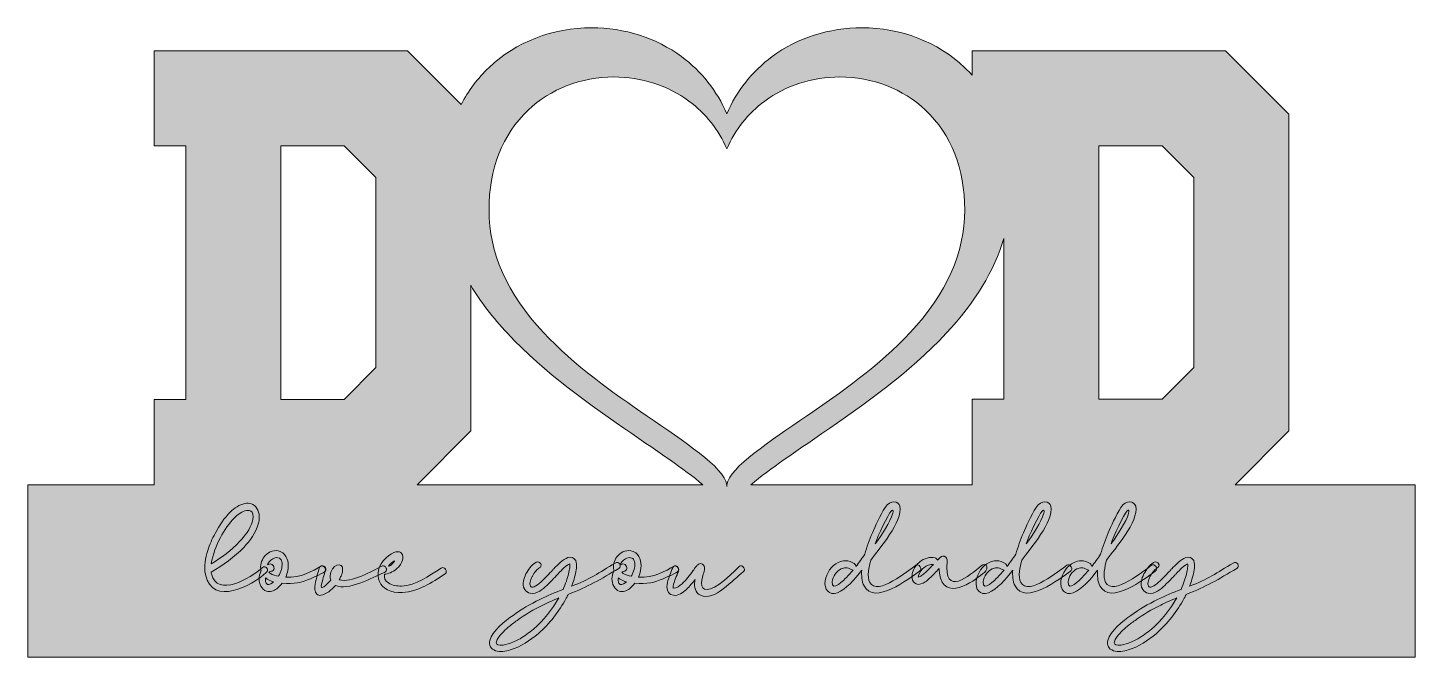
# Model space of a CAD drawing. Extents: x 11 to 989, y -722 to -278.
import ezdxf

# ---------------------------------------------------------------- set-up
doc = ezdxf.new("R2010")
doc.units = 0
doc.header["$MEASUREMENT"] = 0
doc.layers.add('Layer 1', color=7, linetype='Continuous', lineweight=0)

# ---------------------------------------------------------------- blocks, each defined once
blk = doc.blocks.new('Block_1')
at = {"layer": 'Layer 1', "true_color": 0x8e251d, "transparency": 33554687}
h = blk.add_hatch(color=24, dxfattribs=at)
h.dxf.hatch_style = 2
edge = h.paths.add_edge_path()
edge.add_spline(control_points=[(140.4, -655.89), (147.54, -651.63), (154.55, -646.56), (160.35, -640.36), (163.88, -636.62), (167.88, -631.42), (169.34, -625.95), (169.82, -624.23), (170.29, -621.31), (169.17, -619.59), (168.27, -618.17), (166.42, -618.17), (165.17, -618.43), (162.16, -618.99), (159.15, -621.27), (156.91, -623.42), (152.91, -627.33), (149.6, -632.36), (146.85, -637.52), (144.14, -642.73), (141.21, -649.4), (140.4, -655.89)], knot_values=[0, 0, 0, 0, 1, 1, 1, 2, 2, 2, 3, 3, 3, 4, 4, 4, 5, 5, 5, 6, 6, 6, 7, 7, 7, 7], degree=3, periodic=0)
edge = h.paths.add_edge_path()
edge.add_spline(control_points=[(140.31, -661.83), (140.4, -662.26), (140.4, -662.69), (140.53, -663.07), (144.66, -679.98), (167.84, -666.34), (176.57, -658.47), (177.43, -657.7), (178.68, -657.96), (179.45, -658.99), (179.45, -658.99), (179.67, -659.29), (179.67, -659.29), (180.4, -660.32), (180.01, -661.35), (179.19, -662.13), (168.66, -671.55), (141.47, -686.26), (136.27, -663.59), (134.93, -657.87), (136.27, -651.76), (137.9, -646.64), (139.24, -642.43), (141.04, -638.38), (143.06, -634.6), (146.03, -629.05), (149.56, -623.63), (153.9, -619.46), (156.7, -616.75), (160.23, -614.21), (163.97, -613.48), (167.06, -612.92), (170.46, -613.65), (172.57, -616.92), (174.72, -620.23), (174.46, -624.53), (173.52, -627.93), (171.84, -634.13), (167.58, -639.85), (163.54, -644.15), (156.83, -651.33), (148.66, -657.05), (140.31, -661.83)], knot_values=[0, 0, 0, 0, 1, 1, 1, 2, 2, 2, 3, 3, 3, 4, 4, 4, 5, 5, 5, 6, 6, 6, 7, 7, 7, 8, 8, 8, 9, 9, 9, 10, 10, 10, 11, 11, 11, 12, 12, 12, 13, 13, 13, 14, 14, 14, 14], degree=3, periodic=0)
h = blk.add_hatch(color=24, dxfattribs=at)
h.dxf.hatch_style = 2
edge = h.paths.add_edge_path()
edge.add_spline(control_points=[(608.37, -641.87), (609.92, -640.1), (617.23, -629.14), (619.86, -622.94), (621.53, -619.03), (621.28, -616.79), (619.47, -618.9), (617.53, -621.18), (609.88, -636.58), (608.37, -641.87)], knot_values=[0, 0, 0, 0, 1, 1, 1, 2, 2, 2, 3, 3, 3, 3], degree=3, periodic=0)
edge = h.paths.add_edge_path()
edge.add_spline(control_points=[(592.72, -660.36), (592.24, -660.45), (591.73, -660.32), (591.3, -660.02), (590.14, -659.29), (588.93, -658.86), (587.6, -658.81), (586.44, -658.81), (585.36, -659.12), (584.33, -659.63), (580.97, -661.18), (578.57, -664.75), (578.01, -668.66), (577.58, -676.49), (586.74, -666.9), (588.07, -665.53), (589.71, -663.89), (591.25, -662.17), (592.72, -660.36)], knot_values=[0, 0, 0, 0, 1, 1, 1, 2, 2, 2, 3, 3, 3, 4, 4, 4, 5, 5, 5, 6, 6, 6, 6], degree=3, periodic=0)
edge = h.paths.add_edge_path()
edge.add_spline(control_points=[(601.02, -649.27), (602.44, -644.1), (604.29, -639.12), (606.31, -634.26), (608.07, -630.04), (611.86, -621.65), (615.3, -616.32), (618.95, -610.64), (624.85, -611.59), (625.71, -615.42), (628.12, -626.21), (610.91, -645.31), (605.19, -653.35), (603.99, -657.7), (602.35, -665.05), (604.5, -669.14), (609.79, -679.03), (632.03, -660.41), (636.89, -657.05), (637.84, -656.41), (639.21, -656.71), (639.86, -657.78), (639.86, -657.78), (640.07, -658.13), (640.07, -658.13), (640.76, -659.2), (640.5, -660.62), (639.51, -661.27), (632.07, -666.43), (607.64, -685.61), (600.5, -671.46), (598.78, -668.23), (598.57, -664.19), (598.87, -660.54), (594.05, -666.77), (587.43, -674.26), (581.71, -676.36), (575.81, -678.51), (572.2, -674.17), (573.06, -667.98), (573.83, -662.47), (577.58, -657.27), (582.26, -655.03), (583.9, -654.3), (585.62, -653.83), (587.38, -653.87), (589.62, -653.87), (591.68, -654.56), (593.62, -655.8), (594.31, -656.28), (594.7, -657.09), (594.7, -657.91), (596.89, -655.12), (599, -652.19), (601.02, -649.27)], knot_values=[0, 0, 0, 0, 1, 1, 1, 2, 2, 2, 3, 3, 3, 4, 4, 4, 5, 5, 5, 6, 6, 6, 7, 7, 7, 8, 8, 8, 9, 9, 9, 10, 10, 10, 11, 11, 11, 12, 12, 12, 13, 13, 13, 14, 14, 14, 15, 15, 15, 16, 16, 16, 17, 17, 17, 18, 18, 18, 18], degree=3, periodic=0)
h = blk.add_hatch(color=24, dxfattribs=at)
h.dxf.hatch_style = 2
edge = h.paths.add_edge_path()
edge.add_spline(control_points=[(714.81, -641.87), (716.36, -640.1), (723.67, -629.14), (726.29, -622.94), (727.97, -619.03), (727.71, -616.79), (725.91, -618.9), (723.97, -621.18), (716.31, -636.58), (714.81, -641.87)], knot_values=[0, 0, 0, 0, 1, 1, 1, 2, 2, 2, 3, 3, 3, 3], degree=3, periodic=0)
edge = h.paths.add_edge_path()
edge.add_spline(control_points=[(699.15, -660.36), (698.68, -660.45), (698.16, -660.32), (697.73, -660.02), (696.57, -659.29), (695.37, -658.86), (694.03, -658.81), (692.87, -658.81), (691.8, -659.12), (690.76, -659.63), (687.41, -661.18), (685, -664.75), (684.44, -668.66), (684.01, -676.49), (693.17, -666.9), (694.51, -665.53), (696.14, -663.89), (697.69, -662.17), (699.15, -660.36)], knot_values=[0, 0, 0, 0, 1, 1, 1, 2, 2, 2, 3, 3, 3, 4, 4, 4, 5, 5, 5, 6, 6, 6, 6], degree=3, periodic=0)
edge = h.paths.add_edge_path()
edge.add_spline(control_points=[(707.45, -649.27), (708.87, -644.1), (710.72, -639.12), (712.74, -634.26), (714.51, -630.04), (718.29, -621.65), (721.73, -616.32), (725.39, -610.64), (731.28, -611.59), (732.14, -615.42), (734.55, -626.21), (717.35, -645.31), (711.63, -653.35), (710.42, -657.7), (708.79, -665.05), (710.94, -669.14), (716.23, -679.03), (738.46, -660.41), (743.32, -657.05), (744.27, -656.41), (745.65, -656.71), (746.29, -657.78), (746.29, -657.78), (746.51, -658.13), (746.51, -658.13), (747.2, -659.2), (746.94, -660.62), (745.95, -661.27), (738.51, -666.43), (714.08, -685.61), (706.94, -671.46), (705.22, -668.23), (705, -664.19), (705.3, -660.54), (700.49, -666.77), (693.86, -674.26), (688.14, -676.36), (682.25, -678.51), (678.63, -674.17), (679.5, -667.98), (680.27, -662.47), (684.01, -657.27), (688.7, -655.03), (690.33, -654.3), (692.05, -653.83), (693.82, -653.87), (696.05, -653.87), (698.12, -654.56), (700.05, -655.8), (700.74, -656.28), (701.13, -657.09), (701.13, -657.91), (703.32, -655.12), (705.43, -652.19), (707.45, -649.27)], knot_values=[0, 0, 0, 0, 1, 1, 1, 2, 2, 2, 3, 3, 3, 4, 4, 4, 5, 5, 5, 6, 6, 6, 7, 7, 7, 8, 8, 8, 9, 9, 9, 10, 10, 10, 11, 11, 11, 12, 12, 12, 13, 13, 13, 14, 14, 14, 15, 15, 15, 16, 16, 16, 17, 17, 17, 18, 18, 18, 18], degree=3, periodic=0)
h = blk.add_hatch(color=24, dxfattribs=at)
h.dxf.hatch_style = 2
edge = h.paths.add_edge_path()
edge.add_spline(control_points=[(774.58, -641.87), (776.13, -640.1), (783.44, -629.14), (786.07, -622.94), (787.74, -619.03), (787.49, -616.79), (785.68, -618.9), (783.74, -621.18), (776.09, -636.58), (774.58, -641.87)], knot_values=[0, 0, 0, 0, 1, 1, 1, 2, 2, 2, 3, 3, 3, 3], degree=3, periodic=0)
edge = h.paths.add_edge_path()
edge.add_spline(control_points=[(758.93, -660.36), (758.45, -660.45), (757.94, -660.32), (757.51, -660.02), (756.35, -659.29), (755.14, -658.86), (753.81, -658.81), (752.65, -658.81), (751.57, -659.12), (750.54, -659.63), (747.18, -661.18), (744.78, -664.75), (744.22, -668.66), (743.79, -676.49), (752.95, -666.9), (754.28, -665.53), (755.92, -663.89), (757.46, -662.17), (758.93, -660.36)], knot_values=[0, 0, 0, 0, 1, 1, 1, 2, 2, 2, 3, 3, 3, 4, 4, 4, 5, 5, 5, 6, 6, 6, 6], degree=3, periodic=0)
edge = h.paths.add_edge_path()
edge.add_spline(control_points=[(767.23, -649.27), (768.65, -644.1), (770.5, -639.12), (772.52, -634.26), (774.28, -630.04), (778.07, -621.65), (781.51, -616.32), (785.16, -610.64), (791.06, -611.59), (791.92, -615.42), (794.33, -626.21), (777.12, -645.31), (771.4, -653.35), (770.2, -657.7), (768.56, -665.05), (770.71, -669.14), (776, -679.03), (798.24, -660.41), (803.1, -657.05), (804.05, -656.41), (805.42, -656.71), (806.07, -657.78), (806.07, -657.78), (806.28, -658.13), (806.28, -658.13), (806.97, -659.2), (806.71, -660.62), (805.72, -661.27), (798.28, -666.43), (773.85, -685.61), (766.71, -671.46), (764.99, -668.23), (764.78, -664.19), (765.08, -660.54), (760.26, -666.77), (753.64, -674.26), (747.92, -676.36), (742.02, -678.51), (738.41, -674.17), (739.27, -667.98), (740.05, -662.47), (743.79, -657.27), (748.48, -655.03), (750.11, -654.3), (751.83, -653.83), (753.59, -653.87), (755.83, -653.87), (757.89, -654.56), (759.83, -655.8), (760.52, -656.28), (760.91, -657.09), (760.91, -657.91), (763.1, -655.12), (765.21, -652.19), (767.23, -649.27)], knot_values=[0, 0, 0, 0, 1, 1, 1, 2, 2, 2, 3, 3, 3, 4, 4, 4, 5, 5, 5, 6, 6, 6, 7, 7, 7, 8, 8, 8, 9, 9, 9, 10, 10, 10, 11, 11, 11, 12, 12, 12, 13, 13, 13, 14, 14, 14, 15, 15, 15, 16, 16, 16, 17, 17, 17, 18, 18, 18, 18], degree=3, periodic=0)
h = blk.add_hatch(color=24, dxfattribs=at)
h.dxf.hatch_style = 2
edge = h.paths.add_edge_path()
edge.add_spline(control_points=[(265.2, -657.74), (266.7, -658.13), (270.31, -653.61), (269.45, -653.91), (268.55, -654.21), (265.32, -657.05), (265.2, -657.74)], knot_values=[0, 0, 0, 0, 1, 1, 1, 2, 2, 2, 2], degree=3, periodic=0)
edge = h.paths.add_edge_path()
edge.add_spline(control_points=[(262.57, -663.33), (261.97, -665.91), (262.61, -667.72), (265.24, -669.44), (267.9, -671.29), (271.56, -671.76), (274.44, -671.63), (284.94, -671.2), (293.37, -664.66), (302.44, -659.03), (304.51, -657.31), (307.35, -661.44), (305.28, -663.16), (295.56, -669.35), (286.44, -675.37), (275.17, -676.19), (258.27, -677.35), (252.55, -662.51), (263.47, -651.98), (274.4, -641.44), (279.91, -651.63), (271, -659.5), (268.21, -662), (264.89, -663.03), (262.57, -663.33)], knot_values=[0, 0, 0, 0, 1, 1, 1, 2, 2, 2, 3, 3, 3, 4, 4, 4, 5, 5, 5, 6, 6, 6, 7, 7, 7, 8, 8, 8, 8], degree=3, periodic=0)
h = blk.add_hatch(color=24, dxfattribs=at)
h.dxf.hatch_style = 2
edge = h.paths.add_edge_path()
edge.add_spline(control_points=[(187.7, -664.79), (187.96, -664.36), (188.22, -663.89), (188.48, -663.42), (189.17, -662.04), (189.77, -660.49), (190.07, -658.86), (190.33, -657.52), (190.41, -655.89), (190.07, -654.47), (189.85, -653.65), (189.51, -652.84), (188.82, -652.32), (188.61, -652.15), (188.39, -652.02), (188.18, -651.93), (185.81, -650.99), (183.19, -652.45), (181.64, -654.08), (180.95, -654.81), (180.35, -655.72), (179.96, -656.71), (180.56, -656.45), (181.21, -656.23), (181.85, -656.11), (182.89, -655.89), (184.05, -656.71), (184.39, -657.96), (184.39, -657.96), (184.52, -658.34), (184.52, -658.34), (184.86, -659.59), (184.31, -660.79), (183.27, -661.05), (182.46, -661.22), (181.68, -661.53), (180.99, -662.04), (181.34, -662.34), (181.68, -662.6), (182.03, -662.81), (183.7, -663.89), (185.81, -664.49), (187.7, -664.79)], knot_values=[0, 0, 0, 0, 1, 1, 1, 2, 2, 2, 3, 3, 3, 4, 4, 4, 5, 5, 5, 6, 6, 6, 7, 7, 7, 8, 8, 8, 9, 9, 9, 10, 10, 10, 11, 11, 11, 12, 12, 12, 13, 13, 13, 14, 14, 14, 14], degree=3, periodic=0)
edge = h.paths.add_edge_path()
edge.add_spline(control_points=[(184.31, -668.75), (182.97, -668.32), (181.51, -667.85), (180.31, -667.07), (179.75, -666.69), (179.19, -666.3), (178.67, -665.83), (178.58, -666.3), (178.54, -666.81), (178.54, -667.33), (178.54, -668.11), (178.67, -668.97), (179.06, -669.65), (179.27, -670.08), (179.57, -670.38), (179.96, -670.51), (181.25, -670.99), (183.49, -669.65), (184.31, -668.75)], knot_values=[0, 0, 0, 0, 1, 1, 1, 2, 2, 2, 3, 3, 3, 4, 4, 4, 5, 5, 5, 6, 6, 6, 6], degree=3, periodic=0)
edge = h.paths.add_edge_path()
edge.add_spline(control_points=[(190.24, -669.74), (189.21, -671.07), (187.79, -672.58), (186.5, -673.52), (184.56, -674.99), (181.85, -676.19), (179.27, -675.29), (177.64, -674.73), (176.31, -673.44), (175.4, -671.76), (174.58, -670.17), (174.2, -668.36), (174.15, -666.64), (174.15, -664.84), (174.5, -663.07), (175.19, -661.57), (175.32, -661.31), (175.4, -661.09), (175.53, -660.88), (175.4, -660.36), (175.32, -659.89), (175.23, -659.37), (175.01, -657.57), (175.27, -655.8), (175.88, -654.26), (176.48, -652.71), (177.38, -651.33), (178.41, -650.17), (181.04, -647.37), (185.08, -645.65), (189.04, -647.24), (189.68, -647.5), (190.28, -647.85), (190.89, -648.28), (192.61, -649.61), (193.72, -651.63), (194.28, -653.83), (194.8, -656.11), (194.76, -658.43), (194.33, -660.58), (194.03, -662.21), (193.51, -663.98), (192.91, -665.44), (203.57, -666), (211.66, -661.14), (218.16, -657.48), (218.63, -657.27), (219.19, -657.31), (219.7, -657.57), (220.22, -657.83), (220.61, -658.3), (220.87, -658.9), (220.87, -658.9), (221.04, -659.24), (221.04, -659.24), (221.3, -659.93), (221.17, -660.66), (220.82, -661.18), (220.18, -662.17), (212.13, -665.74), (210.33, -666.47), (204.35, -668.97), (198.71, -670.51), (190.24, -669.74)], knot_values=[0, 0, 0, 0, 1, 1, 1, 2, 2, 2, 3, 3, 3, 4, 4, 4, 5, 5, 5, 6, 6, 6, 7, 7, 7, 8, 8, 8, 9, 9, 9, 10, 10, 10, 11, 11, 11, 12, 12, 12, 13, 13, 13, 14, 14, 14, 15, 15, 15, 16, 16, 16, 17, 17, 17, 18, 18, 18, 19, 19, 19, 20, 20, 20, 21, 21, 21, 21], degree=3, periodic=0)
h = blk.add_hatch(color=24, dxfattribs=at)
h.dxf.hatch_style = 2
edge = h.paths.add_edge_path()
edge.add_spline(control_points=[(230.54, -667.25), (239.18, -669.65), (253.46, -661.01), (260.99, -657.48), (261.46, -657.31), (262.02, -657.35), (262.49, -657.61), (263.01, -657.87), (263.44, -658.34), (263.65, -658.94), (263.65, -658.94), (263.78, -659.29), (263.78, -659.29), (264.3, -660.49), (263.44, -661.65), (262.41, -662.08), (253.46, -665.74), (236.99, -675.37), (227.87, -671.2), (225.16, -674.56), (221.67, -677.31), (217.59, -678.17), (216.69, -678.34), (215.74, -678.17), (214.88, -677.48), (212.94, -675.8), (213.29, -672.49), (213.63, -670.3), (213.93, -668.58), (214.32, -666.9), (214.75, -665.27), (215.22, -663.37), (215.74, -661.53), (216.3, -659.68), (216.38, -659.37), (216.47, -659.12), (216.56, -658.81), (216.86, -657.7), (218.02, -657.14), (219.09, -657.7), (219.09, -657.7), (219.39, -657.83), (219.39, -657.83), (220.47, -658.34), (221.03, -659.72), (220.69, -660.88), (220.64, -661.14), (220.56, -661.4), (220.47, -661.65), (219.95, -663.46), (219.44, -665.27), (218.97, -667.12), (218.58, -668.62), (218.19, -670.17), (217.93, -671.72), (217.37, -675.29), (224, -668.23), (224.56, -667.55), (224.17, -666.6), (224.04, -665.57), (224.08, -664.54), (224.51, -656.62), (233.72, -653.35), (232.99, -660.75), (232.86, -662.04), (232.38, -663.42), (231.87, -664.58), (231.48, -665.48), (231.05, -666.38), (230.54, -667.25)], knot_values=[0, 0, 0, 0, 1, 1, 1, 2, 2, 2, 3, 3, 3, 4, 4, 4, 5, 5, 5, 6, 6, 6, 7, 7, 7, 8, 8, 8, 9, 9, 9, 10, 10, 10, 11, 11, 11, 12, 12, 12, 13, 13, 13, 14, 14, 14, 15, 15, 15, 16, 16, 16, 17, 17, 17, 18, 18, 18, 19, 19, 19, 20, 20, 20, 21, 21, 21, 22, 22, 22, 23, 23, 23, 23], degree=3, periodic=0)
h = blk.add_hatch(color=24, dxfattribs=at)
h.dxf.hatch_style = 2
edge = h.paths.add_edge_path()
edge.add_spline(control_points=[(385.31, -680.07), (381.48, -681.59), (377.7, -683.24), (374, -685.05), (367.67, -688.18), (361.65, -691.79), (355.97, -695.84), (353.78, -697.41), (351.67, -699.01), (349.65, -700.74), (348.06, -702.1), (346.55, -703.51), (345.22, -704.99), (343.76, -706.56), (341.87, -708.93), (341.39, -710.97), (341.18, -711.98), (341.22, -712.7), (342.34, -713.06), (344.36, -713.78), (347.72, -713.06), (349.69, -712.46), (352.62, -711.58), (355.37, -710.25), (358, -708.77), (361.39, -706.8), (364.53, -704.51), (367.46, -701.98), (374.73, -695.76), (380.66, -688.18), (385.31, -680.07)], knot_values=[0, 0, 0, 0, 1, 1, 1, 2, 2, 2, 3, 3, 3, 4, 4, 4, 5, 5, 5, 6, 6, 6, 7, 7, 7, 8, 8, 8, 9, 9, 9, 10, 10, 10, 10], degree=3, periodic=0)
edge = h.paths.add_edge_path()
edge.add_spline(control_points=[(391.97, -677.5), (391.54, -678.42), (391.07, -679.39), (390.6, -680.31), (385.52, -689.54), (378.9, -698.21), (370.73, -705.28), (365.22, -709.97), (358.34, -714.51), (351.16, -716.67), (348.02, -717.64), (343.89, -718.36), (340.66, -717.24), (337.26, -716.07), (335.97, -713.22), (336.75, -710.01), (338.25, -703.55), (347.54, -696.2), (353.05, -692.31), (358.98, -688.1), (365.26, -684.32), (371.85, -681.07), (377.22, -678.46), (382.73, -676.18), (388.36, -674.05), (389.18, -672.08), (389.95, -670.12), (390.64, -668.11), (391.2, -666.42), (391.76, -664.7), (392.19, -663.01), (392.53, -661.53), (392.88, -660.04), (393.01, -658.56), (393.09, -657.95), (393.18, -656.71), (393.01, -655.95), (390.73, -656.83), (386.99, -660.76), (385.39, -662.41), (384.92, -662.93), (384.45, -663.45), (383.93, -663.97), (383.29, -664.7), (382.6, -665.42), (381.91, -666.18), (380.32, -667.87), (378.64, -669.59), (376.92, -671.2), (375.37, -672.64), (373.7, -674.09), (371.85, -675.17), (369.87, -676.38), (367.54, -677.3), (365.14, -676.74), (363.54, -676.38), (362.3, -675.37), (361.44, -674.09), (361.31, -673.93), (361.22, -673.77), (361.09, -673.61), (360.19, -672), (360.06, -670.12), (360.36, -668.31), (360.66, -666.5), (361.31, -664.74), (362.17, -663.09), (363.59, -660.4), (366.08, -656.91), (368.75, -655.26), (368.96, -655.14), (369.14, -655.06), (369.35, -654.94), (369.91, -654.66), (370.55, -654.62), (371.16, -654.78), (371.76, -654.94), (372.23, -655.34), (372.53, -655.87), (372.53, -655.87), (372.58, -655.95), (372.58, -655.95), (373.18, -656.99), (372.75, -658.31), (371.59, -658.88), (371.5, -658.92), (371.46, -658.96), (371.37, -659), (370.55, -659.52), (369.74, -660.36), (369.09, -661.08), (368.19, -662.17), (367.37, -663.37), (366.68, -664.62), (366.64, -664.74), (366.55, -664.9), (366.47, -665.02), (365.87, -666.26), (365.31, -667.59), (365.09, -668.95), (364.96, -669.75), (364.92, -670.8), (365.31, -671.52), (365.35, -671.56), (365.39, -671.64), (365.44, -671.68), (365.61, -671.96), (365.95, -672.32), (366.34, -672.44), (367.16, -672.64), (368.58, -671.84), (369.22, -671.44), (370.81, -670.52), (372.23, -669.27), (373.57, -668.03), (375.2, -666.5), (376.79, -664.86), (378.34, -663.21), (379.03, -662.49), (379.67, -661.77), (380.36, -661.08), (380.83, -660.52), (381.31, -660), (381.82, -659.48), (384.19, -656.95), (388.32, -652.7), (391.72, -651.61), (394, -650.89), (396.19, -651.57), (397.27, -653.7), (398, -655.26), (397.95, -657.31), (397.78, -659), (397.61, -660.68), (397.27, -662.37), (396.83, -664.01), (396.36, -665.86), (395.8, -667.67), (395.2, -669.43), (394.94, -670.24), (394.64, -671), (394.38, -671.8), (406.99, -667.06), (413.57, -662.29), (425.09, -655.43), (426.17, -654.78), (427.63, -655.06), (428.32, -656.11), (428.32, -656.11), (428.36, -656.19), (428.36, -656.19), (429.05, -657.19), (428.75, -658.56), (427.67, -659.2), (414.64, -666.94), (406.21, -672.12), (391.97, -677.5)], knot_values=[0, 0, 0, 0, 1, 1, 1, 2, 2, 2, 3, 3, 3, 4, 4, 4, 5, 5, 5, 6, 6, 6, 7, 7, 7, 8, 8, 8, 9, 9, 9, 10, 10, 10, 11, 11, 11, 12, 12, 12, 13, 13, 13, 14, 14, 14, 15, 15, 15, 16, 16, 16, 17, 17, 17, 18, 18, 18, 19, 19, 19, 20, 20, 20, 21, 21, 21, 22, 22, 22, 23, 23, 23, 24, 24, 24, 25, 25, 25, 26, 26, 26, 27, 27, 27, 28, 28, 28, 29, 29, 29, 30, 30, 30, 31, 31, 31, 32, 32, 32, 33, 33, 33, 34, 34, 34, 35, 35, 35, 36, 36, 36, 37, 37, 37, 38, 38, 38, 39, 39, 39, 40, 40, 40, 41, 41, 41, 42, 42, 42, 43, 43, 43, 44, 44, 44, 45, 45, 45, 46, 46, 46, 47, 47, 47, 48, 48, 48, 49, 49, 49, 50, 50, 50, 51, 51, 51, 52, 52, 52, 52], degree=3, periodic=0)
h = blk.add_hatch(color=24, dxfattribs=at)
h.dxf.hatch_style = 2
edge = h.paths.add_edge_path()
edge.add_spline(control_points=[(436.35, -664.79), (436.61, -664.36), (436.87, -663.89), (437.13, -663.42), (437.81, -662.04), (438.42, -660.49), (438.72, -658.86), (438.98, -657.52), (439.06, -655.89), (438.72, -654.47), (438.5, -653.65), (438.16, -652.84), (437.47, -652.32), (437.26, -652.15), (437.04, -652.02), (436.83, -651.93), (434.46, -650.99), (431.84, -652.45), (430.29, -654.08), (429.6, -654.81), (429, -655.72), (428.61, -656.71), (429.21, -656.45), (429.86, -656.23), (430.5, -656.11), (431.54, -655.89), (432.7, -656.71), (433.04, -657.96), (433.04, -657.96), (433.17, -658.34), (433.17, -658.34), (433.51, -659.59), (432.95, -660.79), (431.92, -661.05), (431.11, -661.22), (430.33, -661.53), (429.64, -662.04), (429.99, -662.34), (430.33, -662.6), (430.67, -662.81), (432.35, -663.89), (434.46, -664.49), (436.35, -664.79)], knot_values=[0, 0, 0, 0, 1, 1, 1, 2, 2, 2, 3, 3, 3, 4, 4, 4, 5, 5, 5, 6, 6, 6, 7, 7, 7, 8, 8, 8, 9, 9, 9, 10, 10, 10, 11, 11, 11, 12, 12, 12, 13, 13, 13, 14, 14, 14, 14], degree=3, periodic=0)
edge = h.paths.add_edge_path()
edge.add_spline(control_points=[(432.95, -668.75), (431.62, -668.32), (430.16, -667.85), (428.95, -667.07), (428.4, -666.69), (427.84, -666.3), (427.32, -665.83), (427.23, -666.3), (427.19, -666.81), (427.19, -667.33), (427.19, -668.11), (427.32, -668.97), (427.71, -669.65), (427.92, -670.08), (428.22, -670.38), (428.61, -670.51), (429.9, -670.99), (432.14, -669.65), (432.95, -668.75)], knot_values=[0, 0, 0, 0, 1, 1, 1, 2, 2, 2, 3, 3, 3, 4, 4, 4, 5, 5, 5, 6, 6, 6, 6], degree=3, periodic=0)
edge = h.paths.add_edge_path()
edge.add_spline(control_points=[(438.89, -669.74), (437.86, -671.07), (436.44, -672.58), (435.15, -673.52), (433.21, -674.99), (430.5, -676.19), (427.92, -675.29), (426.29, -674.73), (424.95, -673.44), (424.05, -671.76), (423.23, -670.17), (422.85, -668.36), (422.8, -666.64), (422.8, -664.84), (423.15, -663.07), (423.84, -661.57), (423.97, -661.31), (424.05, -661.09), (424.18, -660.88), (424.05, -660.36), (423.97, -659.89), (423.88, -659.37), (423.66, -657.57), (423.92, -655.8), (424.52, -654.26), (425.13, -652.71), (426.03, -651.33), (427.06, -650.17), (429.69, -647.37), (433.73, -645.65), (437.69, -647.24), (438.33, -647.5), (438.93, -647.85), (439.54, -648.28), (441.26, -649.61), (442.37, -651.63), (442.93, -653.83), (443.45, -656.11), (443.41, -658.43), (442.98, -660.58), (442.68, -662.21), (442.16, -663.98), (441.56, -665.44), (452.22, -666), (460.31, -661.14), (466.8, -657.48), (467.28, -657.27), (467.84, -657.31), (468.35, -657.57), (468.87, -657.83), (469.26, -658.3), (469.51, -658.9), (469.51, -658.9), (469.69, -659.24), (469.69, -659.24), (469.94, -659.93), (469.82, -660.66), (469.47, -661.18), (468.83, -662.17), (460.78, -665.74), (458.98, -666.47), (453, -668.97), (447.36, -670.51), (438.89, -669.74)], knot_values=[0, 0, 0, 0, 1, 1, 1, 2, 2, 2, 3, 3, 3, 4, 4, 4, 5, 5, 5, 6, 6, 6, 7, 7, 7, 8, 8, 8, 9, 9, 9, 10, 10, 10, 11, 11, 11, 12, 12, 12, 13, 13, 13, 14, 14, 14, 15, 15, 15, 16, 16, 16, 17, 17, 17, 18, 18, 18, 19, 19, 19, 20, 20, 20, 21, 21, 21, 21], degree=3, periodic=0)
h = blk.add_hatch(color=24, dxfattribs=at)
h.dxf.hatch_style = 2
edge = h.paths.add_edge_path()
edge.add_spline(control_points=[(649.31, -656.49), (647.07, -656.19), (644.49, -657.22), (642.86, -658.51), (641.09, -659.85), (639.59, -661.83), (638.9, -664.15), (638.81, -664.49), (638.69, -665.01), (638.64, -665.48), (639.42, -665.31), (640.58, -664.62), (641.01, -664.32), (642, -663.68), (642.9, -662.9), (643.76, -662.08), (644.84, -661.09), (645.91, -660.06), (646.94, -658.99), (647.72, -658.17), (648.53, -657.35), (649.31, -656.49)], knot_values=[0, 0, 0, 0, 1, 1, 1, 2, 2, 2, 3, 3, 3, 4, 4, 4, 5, 5, 5, 6, 6, 6, 7, 7, 7, 7], degree=3, periodic=0)
edge = h.paths.add_edge_path()
edge.add_spline(control_points=[(653.44, -659.33), (652.28, -660.49), (651.16, -661.7), (650.04, -662.86), (648.96, -663.98), (647.85, -665.09), (646.69, -666.13), (645.7, -667.03), (644.66, -667.93), (643.55, -668.71), (641.78, -669.87), (639.33, -671.07), (637.14, -670.13), (635.63, -669.48), (634.69, -668.02), (634.38, -666.3), (634.13, -664.88), (634.34, -663.37), (634.73, -662.08), (635.63, -658.99), (637.57, -656.36), (639.85, -654.51), (642.69, -652.19), (646.9, -650.82), (650.6, -651.8), (651.33, -652.02), (651.93, -652.66), (652.19, -653.44), (652.62, -653.01), (653.05, -652.58), (653.48, -652.15), (654.38, -651.29), (655.5, -650.26), (656.96, -650.69), (658.73, -651.24), (659.12, -652.75), (659.03, -654.17), (656.32, -680.32), (675.2, -664.11), (683.07, -657.35), (684.54, -656.11), (686.6, -655.85), (687.03, -658.21), (687.42, -660.28), (685.78, -661.57), (683.93, -663.12), (677.83, -668.32), (656.53, -683.46), (653.65, -662.64), (653.48, -661.57), (653.4, -660.45), (653.44, -659.33)], knot_values=[0, 0, 0, 0, 1, 1, 1, 2, 2, 2, 3, 3, 3, 4, 4, 4, 5, 5, 5, 6, 6, 6, 7, 7, 7, 8, 8, 8, 9, 9, 9, 10, 10, 10, 11, 11, 11, 12, 12, 12, 13, 13, 13, 14, 14, 14, 15, 15, 15, 16, 16, 16, 17, 17, 17, 17], degree=3, periodic=0)
h = blk.add_hatch(color=24, dxfattribs=at)
h.dxf.hatch_style = 2
edge = h.paths.add_edge_path()
edge.add_spline(control_points=[(820.85, -680.07), (817.03, -681.59), (813.24, -683.24), (809.54, -685.05), (803.22, -688.18), (797.2, -691.79), (791.52, -695.84), (789.33, -697.41), (787.22, -699.01), (785.2, -700.74), (783.61, -702.1), (782.1, -703.51), (780.77, -704.99), (779.3, -706.56), (777.41, -708.93), (776.94, -710.97), (776.72, -711.98), (776.77, -712.7), (777.88, -713.06), (779.91, -713.78), (783.26, -713.06), (785.24, -712.46), (788.16, -711.58), (790.92, -710.25), (793.54, -708.77), (796.94, -706.8), (800.08, -704.51), (803, -701.98), (810.27, -695.76), (816.21, -688.18), (820.85, -680.07)], knot_values=[0, 0, 0, 0, 1, 1, 1, 2, 2, 2, 3, 3, 3, 4, 4, 4, 5, 5, 5, 6, 6, 6, 7, 7, 7, 8, 8, 8, 9, 9, 9, 10, 10, 10, 10], degree=3, periodic=0)
edge = h.paths.add_edge_path()
edge.add_spline(control_points=[(827.52, -677.5), (827.09, -678.42), (826.62, -679.39), (826.14, -680.31), (821.07, -689.54), (814.44, -698.21), (806.27, -705.28), (800.77, -709.97), (793.89, -714.51), (786.7, -716.67), (783.56, -717.64), (779.43, -718.36), (776.21, -717.24), (772.81, -716.07), (771.52, -713.22), (772.29, -710.01), (773.8, -703.55), (783.09, -696.2), (788.6, -692.31), (794.53, -688.1), (800.81, -684.32), (807.39, -681.07), (812.77, -678.46), (818.27, -676.18), (823.91, -674.05), (824.72, -672.08), (825.5, -670.12), (826.19, -668.11), (826.75, -666.42), (827.31, -664.7), (827.74, -663.01), (828.08, -661.53), (828.42, -660.04), (828.55, -658.56), (828.64, -657.95), (828.72, -656.71), (828.55, -655.95), (826.27, -656.83), (822.53, -660.76), (820.94, -662.41), (820.47, -662.93), (819.99, -663.45), (819.48, -663.97), (818.83, -664.7), (818.14, -665.42), (817.46, -666.18), (815.86, -667.87), (814.19, -669.59), (812.47, -671.2), (810.92, -672.64), (809.24, -674.09), (807.39, -675.17), (805.41, -676.38), (803.09, -677.3), (800.68, -676.74), (799.09, -676.38), (797.84, -675.37), (796.98, -674.09), (796.85, -673.93), (796.77, -673.77), (796.64, -673.61), (795.73, -672), (795.61, -670.12), (795.91, -668.31), (796.21, -666.5), (796.85, -664.74), (797.71, -663.09), (799.13, -660.4), (801.63, -656.91), (804.29, -655.26), (804.51, -655.14), (804.68, -655.06), (804.9, -654.94), (805.46, -654.66), (806.1, -654.62), (806.7, -654.78), (807.31, -654.94), (807.78, -655.34), (808.08, -655.87), (808.08, -655.87), (808.12, -655.95), (808.12, -655.95), (808.72, -656.99), (808.29, -658.31), (807.13, -658.88), (807.05, -658.92), (807, -658.96), (806.92, -659), (806.1, -659.52), (805.28, -660.36), (804.64, -661.08), (803.74, -662.17), (802.92, -663.37), (802.23, -664.62), (802.19, -664.74), (802.1, -664.9), (802.01, -665.02), (801.41, -666.26), (800.85, -667.59), (800.64, -668.95), (800.51, -669.75), (800.47, -670.8), (800.85, -671.52), (800.9, -671.56), (800.94, -671.64), (800.98, -671.68), (801.15, -671.96), (801.5, -672.32), (801.89, -672.44), (802.7, -672.64), (804.12, -671.84), (804.77, -671.44), (806.36, -670.52), (807.78, -669.27), (809.11, -668.03), (810.75, -666.5), (812.34, -664.86), (813.89, -663.21), (814.57, -662.49), (815.22, -661.77), (815.91, -661.08), (816.38, -660.52), (816.85, -660), (817.37, -659.48), (819.74, -656.95), (823.86, -652.7), (827.26, -651.61), (829.54, -650.89), (831.74, -651.57), (832.81, -653.7), (833.54, -655.26), (833.5, -657.31), (833.33, -659), (833.15, -660.68), (832.81, -662.37), (832.38, -664.01), (831.91, -665.86), (831.35, -667.67), (830.75, -669.43), (830.49, -670.24), (830.19, -671), (829.93, -671.8), (842.53, -667.06), (849.11, -662.29), (860.64, -655.43), (861.71, -654.78), (863.18, -655.06), (863.87, -656.11), (863.87, -656.11), (863.91, -656.19), (863.91, -656.19), (864.6, -657.19), (864.3, -658.56), (863.22, -659.2), (850.19, -666.94), (841.76, -672.12), (827.52, -677.5)], knot_values=[0, 0, 0, 0, 1, 1, 1, 2, 2, 2, 3, 3, 3, 4, 4, 4, 5, 5, 5, 6, 6, 6, 7, 7, 7, 8, 8, 8, 9, 9, 9, 10, 10, 10, 11, 11, 11, 12, 12, 12, 13, 13, 13, 14, 14, 14, 15, 15, 15, 16, 16, 16, 17, 17, 17, 18, 18, 18, 19, 19, 19, 20, 20, 20, 21, 21, 21, 22, 22, 22, 23, 23, 23, 24, 24, 24, 25, 25, 25, 26, 26, 26, 27, 27, 27, 28, 28, 28, 29, 29, 29, 30, 30, 30, 31, 31, 31, 32, 32, 32, 33, 33, 33, 34, 34, 34, 35, 35, 35, 36, 36, 36, 37, 37, 37, 38, 38, 38, 39, 39, 39, 40, 40, 40, 41, 41, 41, 42, 42, 42, 43, 43, 43, 44, 44, 44, 45, 45, 45, 46, 46, 46, 47, 47, 47, 48, 48, 48, 49, 49, 49, 50, 50, 50, 51, 51, 51, 52, 52, 52, 52], degree=3, periodic=0)
h = blk.add_hatch(color=24, dxfattribs=at)
h.dxf.hatch_style = 2
edge = h.paths.add_edge_path()
edge.add_spline(control_points=[(481.38, -667.03), (479.49, -669.53), (477.46, -671.93), (475.23, -674), (472.82, -676.28), (469.55, -678.6), (466.11, -678.17), (463.18, -677.83), (461.55, -675.5), (461.55, -672.32), (461.51, -668.45), (463.7, -663.46), (465.08, -660.11), (465.29, -659.63), (465.51, -659.12), (465.72, -658.6), (466.15, -657.52), (467.36, -657.14), (468.35, -657.78), (468.35, -657.78), (468.65, -657.96), (468.65, -657.96), (469.16, -658.26), (469.55, -658.77), (469.72, -659.37), (469.94, -659.93), (469.94, -660.58), (469.72, -661.09), (469.51, -661.61), (469.29, -662.13), (469.08, -662.64), (468.04, -665.14), (465.89, -670.04), (465.89, -672.84), (465.94, -672.92), (465.94, -673.1), (465.94, -673.22), (465.98, -673.22), (466.02, -673.22), (466.07, -673.22), (468.17, -673.48), (470.75, -671.37), (472.26, -670), (475.1, -667.37), (477.55, -664.11), (479.87, -660.88), (480.6, -659.85), (481.34, -658.86), (482.15, -657.91), (482.67, -657.31), (483.23, -656.66), (483.87, -656.28), (484.73, -655.72), (485.72, -655.63), (486.67, -656.28), (487.62, -656.92), (488.05, -658.04), (488.09, -659.2), (488.09, -660.54), (487.57, -662.04), (487.18, -663.24), (485.25, -669.01), (484.95, -675.89), (492.26, -673.57), (499.74, -671.2), (508.86, -661.14), (512.78, -657.7), (513.68, -657.05), (514.93, -657.44), (515.62, -658.51), (515.62, -658.51), (515.79, -658.86), (515.79, -658.86), (516.48, -659.93), (516.17, -661.09), (515.27, -661.74), (508.3, -666.77), (495.01, -682.99), (485.12, -678.17), (481.42, -676.36), (480.69, -672.19), (481.16, -668.41), (481.21, -667.93), (481.29, -667.46), (481.38, -667.03)], knot_values=[0, 0, 0, 0, 1, 1, 1, 2, 2, 2, 3, 3, 3, 4, 4, 4, 5, 5, 5, 6, 6, 6, 7, 7, 7, 8, 8, 8, 9, 9, 9, 10, 10, 10, 11, 11, 11, 12, 12, 12, 13, 13, 13, 14, 14, 14, 15, 15, 15, 16, 16, 16, 17, 17, 17, 18, 18, 18, 19, 19, 19, 20, 20, 20, 21, 21, 21, 22, 22, 22, 23, 23, 23, 24, 24, 24, 25, 25, 25, 26, 26, 26, 27, 27, 27, 28, 28, 28, 28], degree=3, periodic=0)
at = {"layer": 'Layer 1'}
for points, knots in [([(140.31, -661.83), (140.4, -662.26), (140.4, -662.69), (140.53, -663.07), (144.66, -679.98), (167.84, -666.34), (176.57, -658.47), (177.43, -657.7), (178.68, -657.96), (179.45, -658.99), (179.45, -658.99), (179.67, -659.29), (179.67, -659.29), (180.4, -660.32), (180.01, -661.35), (179.19, -662.13), (168.66, -671.55), (141.47, -686.26), (136.27, -663.59), (134.93, -657.87), (136.27, -651.76), (137.9, -646.64), (139.24, -642.43), (141.04, -638.38), (143.06, -634.6), (146.03, -629.05), (149.56, -623.63), (153.9, -619.46), (156.7, -616.75), (160.23, -614.21), (163.97, -613.48), (167.06, -612.92), (170.46, -613.65), (172.57, -616.92), (174.72, -620.23), (174.46, -624.53), (173.52, -627.93), (171.84, -634.13), (167.58, -639.85), (163.54, -644.15), (156.83, -651.33), (148.66, -657.05), (140.31, -661.83)], [0, 0, 0, 0, 1, 1, 1, 2, 2, 2, 3, 3, 3, 4, 4, 4, 5, 5, 5, 6, 6, 6, 7, 7, 7, 8, 8, 8, 9, 9, 9, 10, 10, 10, 11, 11, 11, 12, 12, 12, 13, 13, 13, 14, 14, 14, 14]), ([(601.02, -649.27), (602.44, -644.1), (604.29, -639.12), (606.31, -634.26), (608.07, -630.04), (611.86, -621.65), (615.3, -616.32), (618.95, -610.64), (624.85, -611.59), (625.71, -615.42), (628.12, -626.21), (610.91, -645.31), (605.19, -653.35), (603.99, -657.7), (602.35, -665.05), (604.5, -669.14), (609.79, -679.03), (632.03, -660.41), (636.89, -657.05), (637.84, -656.41), (639.21, -656.71), (639.86, -657.78), (639.86, -657.78), (640.07, -658.13), (640.07, -658.13), (640.76, -659.2), (640.5, -660.62), (639.51, -661.27), (632.07, -666.43), (607.64, -685.61), (600.5, -671.46), (598.78, -668.23), (598.57, -664.19), (598.87, -660.54), (594.05, -666.77), (587.43, -674.26), (581.71, -676.36), (575.81, -678.51), (572.2, -674.17), (573.06, -667.98), (573.83, -662.47), (577.58, -657.27), (582.26, -655.03), (583.9, -654.3), (585.62, -653.83), (587.38, -653.87), (589.62, -653.87), (591.68, -654.56), (593.62, -655.8), (594.31, -656.28), (594.7, -657.09), (594.7, -657.91), (596.89, -655.12), (599, -652.19), (601.02, -649.27)], [0, 0, 0, 0, 1, 1, 1, 2, 2, 2, 3, 3, 3, 4, 4, 4, 5, 5, 5, 6, 6, 6, 7, 7, 7, 8, 8, 8, 9, 9, 9, 10, 10, 10, 11, 11, 11, 12, 12, 12, 13, 13, 13, 14, 14, 14, 15, 15, 15, 16, 16, 16, 17, 17, 17, 18, 18, 18, 18]), ([(707.45, -649.27), (708.87, -644.1), (710.72, -639.12), (712.74, -634.26), (714.51, -630.04), (718.29, -621.65), (721.73, -616.32), (725.39, -610.64), (731.28, -611.59), (732.14, -615.42), (734.55, -626.21), (717.35, -645.31), (711.63, -653.35), (710.42, -657.7), (708.79, -665.05), (710.94, -669.14), (716.23, -679.03), (738.46, -660.41), (743.32, -657.05), (744.27, -656.41), (745.65, -656.71), (746.29, -657.78), (746.29, -657.78), (746.51, -658.13), (746.51, -658.13), (747.2, -659.2), (746.94, -660.62), (745.95, -661.27), (738.51, -666.43), (714.08, -685.61), (706.94, -671.46), (705.22, -668.23), (705, -664.19), (705.3, -660.54), (700.49, -666.77), (693.86, -674.26), (688.14, -676.36), (682.25, -678.51), (678.63, -674.17), (679.5, -667.98), (680.27, -662.47), (684.01, -657.27), (688.7, -655.03), (690.33, -654.3), (692.05, -653.83), (693.82, -653.87), (696.05, -653.87), (698.12, -654.56), (700.05, -655.8), (700.74, -656.28), (701.13, -657.09), (701.13, -657.91), (703.32, -655.12), (705.43, -652.19), (707.45, -649.27)], [0, 0, 0, 0, 1, 1, 1, 2, 2, 2, 3, 3, 3, 4, 4, 4, 5, 5, 5, 6, 6, 6, 7, 7, 7, 8, 8, 8, 9, 9, 9, 10, 10, 10, 11, 11, 11, 12, 12, 12, 13, 13, 13, 14, 14, 14, 15, 15, 15, 16, 16, 16, 17, 17, 17, 18, 18, 18, 18]), ([(767.23, -649.27), (768.65, -644.1), (770.5, -639.12), (772.52, -634.26), (774.28, -630.04), (778.07, -621.65), (781.51, -616.32), (785.16, -610.64), (791.06, -611.59), (791.92, -615.42), (794.33, -626.21), (777.12, -645.31), (771.4, -653.35), (770.2, -657.7), (768.56, -665.05), (770.71, -669.14), (776, -679.03), (798.24, -660.41), (803.1, -657.05), (804.05, -656.41), (805.42, -656.71), (806.07, -657.78), (806.07, -657.78), (806.28, -658.13), (806.28, -658.13), (806.97, -659.2), (806.71, -660.62), (805.72, -661.27), (798.28, -666.43), (773.85, -685.61), (766.71, -671.46), (764.99, -668.23), (764.78, -664.19), (765.08, -660.54), (760.26, -666.77), (753.64, -674.26), (747.92, -676.36), (742.02, -678.51), (738.41, -674.17), (739.27, -667.98), (740.05, -662.47), (743.79, -657.27), (748.48, -655.03), (750.11, -654.3), (751.83, -653.83), (753.59, -653.87), (755.83, -653.87), (757.89, -654.56), (759.83, -655.8), (760.52, -656.28), (760.91, -657.09), (760.91, -657.91), (763.1, -655.12), (765.21, -652.19), (767.23, -649.27)], [0, 0, 0, 0, 1, 1, 1, 2, 2, 2, 3, 3, 3, 4, 4, 4, 5, 5, 5, 6, 6, 6, 7, 7, 7, 8, 8, 8, 9, 9, 9, 10, 10, 10, 11, 11, 11, 12, 12, 12, 13, 13, 13, 14, 14, 14, 15, 15, 15, 16, 16, 16, 17, 17, 17, 18, 18, 18, 18]), ([(140.4, -655.89), (147.54, -651.63), (154.55, -646.56), (160.35, -640.36), (163.88, -636.62), (167.88, -631.42), (169.34, -625.95), (169.82, -624.23), (170.29, -621.31), (169.17, -619.59), (168.27, -618.17), (166.42, -618.17), (165.17, -618.43), (162.16, -618.99), (159.15, -621.27), (156.91, -623.42), (152.91, -627.33), (149.6, -632.36), (146.85, -637.52), (144.14, -642.73), (141.21, -649.4), (140.4, -655.89)], [0, 0, 0, 0, 1, 1, 1, 2, 2, 2, 3, 3, 3, 4, 4, 4, 5, 5, 5, 6, 6, 6, 7, 7, 7, 7]), ([(608.37, -641.87), (609.92, -640.1), (617.23, -629.14), (619.86, -622.94), (621.53, -619.03), (621.28, -616.79), (619.47, -618.9), (617.53, -621.18), (609.88, -636.58), (608.37, -641.87)], [0, 0, 0, 0, 1, 1, 1, 2, 2, 2, 3, 3, 3, 3]), ([(714.81, -641.87), (716.36, -640.1), (723.67, -629.14), (726.29, -622.94), (727.97, -619.03), (727.71, -616.79), (725.91, -618.9), (723.97, -621.18), (716.31, -636.58), (714.81, -641.87)], [0, 0, 0, 0, 1, 1, 1, 2, 2, 2, 3, 3, 3, 3]), ([(774.58, -641.87), (776.13, -640.1), (783.44, -629.14), (786.07, -622.94), (787.74, -619.03), (787.49, -616.79), (785.68, -618.9), (783.74, -621.18), (776.09, -636.58), (774.58, -641.87)], [0, 0, 0, 0, 1, 1, 1, 2, 2, 2, 3, 3, 3, 3]), ([(262.57, -663.33), (261.97, -665.91), (262.61, -667.72), (265.24, -669.44), (267.9, -671.29), (271.56, -671.76), (274.44, -671.63), (284.94, -671.2), (293.37, -664.66), (302.44, -659.03), (304.51, -657.31), (307.35, -661.44), (305.28, -663.16), (295.56, -669.35), (286.44, -675.37), (275.17, -676.19), (258.27, -677.35), (252.55, -662.51), (263.47, -651.98), (274.4, -641.44), (279.91, -651.63), (271, -659.5), (268.21, -662), (264.89, -663.03), (262.57, -663.33)], [0, 0, 0, 0, 1, 1, 1, 2, 2, 2, 3, 3, 3, 4, 4, 4, 5, 5, 5, 6, 6, 6, 7, 7, 7, 8, 8, 8, 8]), ([(190.24, -669.74), (189.21, -671.07), (187.79, -672.58), (186.5, -673.52), (184.56, -674.99), (181.85, -676.19), (179.27, -675.29), (177.64, -674.73), (176.31, -673.44), (175.4, -671.76), (174.58, -670.17), (174.2, -668.36), (174.15, -666.64), (174.15, -664.84), (174.5, -663.07), (175.19, -661.57), (175.32, -661.31), (175.4, -661.09), (175.53, -660.88), (175.4, -660.36), (175.32, -659.89), (175.23, -659.37), (175.01, -657.57), (175.27, -655.8), (175.88, -654.26), (176.48, -652.71), (177.38, -651.33), (178.41, -650.17), (181.04, -647.37), (185.08, -645.65), (189.04, -647.24), (189.68, -647.5), (190.28, -647.85), (190.89, -648.28), (192.61, -649.61), (193.72, -651.63), (194.28, -653.83), (194.8, -656.11), (194.76, -658.43), (194.33, -660.58), (194.03, -662.21), (193.51, -663.98), (192.91, -665.44), (203.57, -666), (211.66, -661.14), (218.16, -657.48), (218.63, -657.27), (219.19, -657.31), (219.7, -657.57), (220.22, -657.83), (220.61, -658.3), (220.87, -658.9), (220.87, -658.9), (221.04, -659.24), (221.04, -659.24), (221.3, -659.93), (221.17, -660.66), (220.82, -661.18), (220.18, -662.17), (212.13, -665.74), (210.33, -666.47), (204.35, -668.97), (198.71, -670.51), (190.24, -669.74)], [0, 0, 0, 0, 1, 1, 1, 2, 2, 2, 3, 3, 3, 4, 4, 4, 5, 5, 5, 6, 6, 6, 7, 7, 7, 8, 8, 8, 9, 9, 9, 10, 10, 10, 11, 11, 11, 12, 12, 12, 13, 13, 13, 14, 14, 14, 15, 15, 15, 16, 16, 16, 17, 17, 17, 18, 18, 18, 19, 19, 19, 20, 20, 20, 21, 21, 21, 21]), ([(187.7, -664.79), (187.96, -664.36), (188.22, -663.89), (188.48, -663.42), (189.17, -662.04), (189.77, -660.49), (190.07, -658.86), (190.33, -657.52), (190.41, -655.89), (190.07, -654.47), (189.85, -653.65), (189.51, -652.84), (188.82, -652.32), (188.61, -652.15), (188.39, -652.02), (188.18, -651.93), (185.81, -650.99), (183.19, -652.45), (181.64, -654.08), (180.95, -654.81), (180.35, -655.72), (179.96, -656.71), (180.56, -656.45), (181.21, -656.23), (181.85, -656.11), (182.89, -655.89), (184.05, -656.71), (184.39, -657.96), (184.39, -657.96), (184.52, -658.34), (184.52, -658.34), (184.86, -659.59), (184.31, -660.79), (183.27, -661.05), (182.46, -661.22), (181.68, -661.53), (180.99, -662.04), (181.34, -662.34), (181.68, -662.6), (182.03, -662.81), (183.7, -663.89), (185.81, -664.49), (187.7, -664.79)], [0, 0, 0, 0, 1, 1, 1, 2, 2, 2, 3, 3, 3, 4, 4, 4, 5, 5, 5, 6, 6, 6, 7, 7, 7, 8, 8, 8, 9, 9, 9, 10, 10, 10, 11, 11, 11, 12, 12, 12, 13, 13, 13, 14, 14, 14, 14]), ([(230.54, -667.25), (239.18, -669.65), (253.46, -661.01), (260.99, -657.48), (261.46, -657.31), (262.02, -657.35), (262.49, -657.61), (263.01, -657.87), (263.44, -658.34), (263.65, -658.94), (263.65, -658.94), (263.78, -659.29), (263.78, -659.29), (264.3, -660.49), (263.44, -661.65), (262.41, -662.08), (253.46, -665.74), (236.99, -675.37), (227.87, -671.2), (225.16, -674.56), (221.67, -677.31), (217.59, -678.17), (216.69, -678.34), (215.74, -678.17), (214.88, -677.48), (212.94, -675.8), (213.29, -672.49), (213.63, -670.3), (213.93, -668.58), (214.32, -666.9), (214.75, -665.27), (215.22, -663.37), (215.74, -661.53), (216.3, -659.68), (216.38, -659.37), (216.47, -659.12), (216.56, -658.81), (216.86, -657.7), (218.02, -657.14), (219.09, -657.7), (219.09, -657.7), (219.39, -657.83), (219.39, -657.83), (220.47, -658.34), (221.03, -659.72), (220.69, -660.88), (220.64, -661.14), (220.56, -661.4), (220.47, -661.65), (219.95, -663.46), (219.44, -665.27), (218.97, -667.12), (218.58, -668.62), (218.19, -670.17), (217.93, -671.72), (217.37, -675.29), (224, -668.23), (224.56, -667.55), (224.17, -666.6), (224.04, -665.57), (224.08, -664.54), (224.51, -656.62), (233.72, -653.35), (232.99, -660.75), (232.86, -662.04), (232.38, -663.42), (231.87, -664.58), (231.48, -665.48), (231.05, -666.38), (230.54, -667.25)], [0, 0, 0, 0, 1, 1, 1, 2, 2, 2, 3, 3, 3, 4, 4, 4, 5, 5, 5, 6, 6, 6, 7, 7, 7, 8, 8, 8, 9, 9, 9, 10, 10, 10, 11, 11, 11, 12, 12, 12, 13, 13, 13, 14, 14, 14, 15, 15, 15, 16, 16, 16, 17, 17, 17, 18, 18, 18, 19, 19, 19, 20, 20, 20, 21, 21, 21, 22, 22, 22, 23, 23, 23, 23]), ([(265.2, -657.74), (266.7, -658.13), (270.31, -653.61), (269.45, -653.91), (268.55, -654.21), (265.32, -657.05), (265.2, -657.74)], [0, 0, 0, 0, 1, 1, 1, 2, 2, 2, 2]), ([(391.97, -677.5), (391.54, -678.42), (391.07, -679.39), (390.6, -680.31), (385.52, -689.54), (378.9, -698.21), (370.73, -705.28), (365.22, -709.97), (358.34, -714.51), (351.16, -716.67), (348.02, -717.64), (343.89, -718.36), (340.66, -717.24), (337.26, -716.07), (335.97, -713.22), (336.75, -710.01), (338.25, -703.55), (347.54, -696.2), (353.05, -692.31), (358.98, -688.1), (365.26, -684.32), (371.85, -681.07), (377.22, -678.46), (382.73, -676.18), (388.36, -674.05), (389.18, -672.08), (389.95, -670.12), (390.64, -668.11), (391.2, -666.42), (391.76, -664.7), (392.19, -663.01), (392.53, -661.53), (392.88, -660.04), (393.01, -658.56), (393.09, -657.95), (393.18, -656.71), (393.01, -655.95), (390.73, -656.83), (386.99, -660.76), (385.39, -662.41), (384.92, -662.93), (384.45, -663.45), (383.93, -663.97), (383.29, -664.7), (382.6, -665.42), (381.91, -666.18), (380.32, -667.87), (378.64, -669.59), (376.92, -671.2), (375.37, -672.64), (373.7, -674.09), (371.85, -675.17), (369.87, -676.38), (367.54, -677.3), (365.14, -676.74), (363.54, -676.38), (362.3, -675.37), (361.44, -674.09), (361.31, -673.93), (361.22, -673.77), (361.09, -673.61), (360.19, -672), (360.06, -670.12), (360.36, -668.31), (360.66, -666.5), (361.31, -664.74), (362.17, -663.09), (363.59, -660.4), (366.08, -656.91), (368.75, -655.26), (368.96, -655.14), (369.14, -655.06), (369.35, -654.94), (369.91, -654.66), (370.55, -654.62), (371.16, -654.78), (371.76, -654.94), (372.23, -655.34), (372.53, -655.87), (372.53, -655.87), (372.58, -655.95), (372.58, -655.95), (373.18, -656.99), (372.75, -658.31), (371.59, -658.88), (371.5, -658.92), (371.46, -658.96), (371.37, -659), (370.55, -659.52), (369.74, -660.36), (369.09, -661.08), (368.19, -662.17), (367.37, -663.37), (366.68, -664.62), (366.64, -664.74), (366.55, -664.9), (366.47, -665.02), (365.87, -666.26), (365.31, -667.59), (365.09, -668.95), (364.96, -669.75), (364.92, -670.8), (365.31, -671.52), (365.35, -671.56), (365.39, -671.64), (365.44, -671.68), (365.61, -671.96), (365.95, -672.32), (366.34, -672.44), (367.16, -672.64), (368.58, -671.84), (369.22, -671.44), (370.81, -670.52), (372.23, -669.27), (373.57, -668.03), (375.2, -666.5), (376.79, -664.86), (378.34, -663.21), (379.03, -662.49), (379.67, -661.77), (380.36, -661.08), (380.83, -660.52), (381.31, -660), (381.82, -659.48), (384.19, -656.95), (388.32, -652.7), (391.72, -651.61), (394, -650.89), (396.19, -651.57), (397.27, -653.7), (398, -655.26), (397.95, -657.31), (397.78, -659), (397.61, -660.68), (397.27, -662.37), (396.83, -664.01), (396.36, -665.86), (395.8, -667.67), (395.2, -669.43), (394.94, -670.24), (394.64, -671), (394.38, -671.8), (406.99, -667.06), (413.57, -662.29), (425.09, -655.43), (426.17, -654.78), (427.63, -655.06), (428.32, -656.11), (428.32, -656.11), (428.36, -656.19), (428.36, -656.19), (429.05, -657.19), (428.75, -658.56), (427.67, -659.2), (414.64, -666.94), (406.21, -672.12), (391.97, -677.5)], [0, 0, 0, 0, 1, 1, 1, 2, 2, 2, 3, 3, 3, 4, 4, 4, 5, 5, 5, 6, 6, 6, 7, 7, 7, 8, 8, 8, 9, 9, 9, 10, 10, 10, 11, 11, 11, 12, 12, 12, 13, 13, 13, 14, 14, 14, 15, 15, 15, 16, 16, 16, 17, 17, 17, 18, 18, 18, 19, 19, 19, 20, 20, 20, 21, 21, 21, 22, 22, 22, 23, 23, 23, 24, 24, 24, 25, 25, 25, 26, 26, 26, 27, 27, 27, 28, 28, 28, 29, 29, 29, 30, 30, 30, 31, 31, 31, 32, 32, 32, 33, 33, 33, 34, 34, 34, 35, 35, 35, 36, 36, 36, 37, 37, 37, 38, 38, 38, 39, 39, 39, 40, 40, 40, 41, 41, 41, 42, 42, 42, 43, 43, 43, 44, 44, 44, 45, 45, 45, 46, 46, 46, 47, 47, 47, 48, 48, 48, 49, 49, 49, 50, 50, 50, 51, 51, 51, 52, 52, 52, 52]), ([(438.89, -669.74), (437.86, -671.07), (436.44, -672.58), (435.15, -673.52), (433.21, -674.99), (430.5, -676.19), (427.92, -675.29), (426.29, -674.73), (424.95, -673.44), (424.05, -671.76), (423.23, -670.17), (422.85, -668.36), (422.8, -666.64), (422.8, -664.84), (423.15, -663.07), (423.84, -661.57), (423.97, -661.31), (424.05, -661.09), (424.18, -660.88), (424.05, -660.36), (423.97, -659.89), (423.88, -659.37), (423.66, -657.57), (423.92, -655.8), (424.52, -654.26), (425.13, -652.71), (426.03, -651.33), (427.06, -650.17), (429.69, -647.37), (433.73, -645.65), (437.69, -647.24), (438.33, -647.5), (438.93, -647.85), (439.54, -648.28), (441.26, -649.61), (442.37, -651.63), (442.93, -653.83), (443.45, -656.11), (443.41, -658.43), (442.98, -660.58), (442.68, -662.21), (442.16, -663.98), (441.56, -665.44), (452.22, -666), (460.31, -661.14), (466.8, -657.48), (467.28, -657.27), (467.84, -657.31), (468.35, -657.57), (468.87, -657.83), (469.26, -658.3), (469.51, -658.9), (469.51, -658.9), (469.69, -659.24), (469.69, -659.24), (469.94, -659.93), (469.82, -660.66), (469.47, -661.18), (468.83, -662.17), (460.78, -665.74), (458.98, -666.47), (453, -668.97), (447.36, -670.51), (438.89, -669.74)], [0, 0, 0, 0, 1, 1, 1, 2, 2, 2, 3, 3, 3, 4, 4, 4, 5, 5, 5, 6, 6, 6, 7, 7, 7, 8, 8, 8, 9, 9, 9, 10, 10, 10, 11, 11, 11, 12, 12, 12, 13, 13, 13, 14, 14, 14, 15, 15, 15, 16, 16, 16, 17, 17, 17, 18, 18, 18, 19, 19, 19, 20, 20, 20, 21, 21, 21, 21]), ([(436.35, -664.79), (436.61, -664.36), (436.87, -663.89), (437.13, -663.42), (437.81, -662.04), (438.42, -660.49), (438.72, -658.86), (438.98, -657.52), (439.06, -655.89), (438.72, -654.47), (438.5, -653.65), (438.16, -652.84), (437.47, -652.32), (437.26, -652.15), (437.04, -652.02), (436.83, -651.93), (434.46, -650.99), (431.84, -652.45), (430.29, -654.08), (429.6, -654.81), (429, -655.72), (428.61, -656.71), (429.21, -656.45), (429.86, -656.23), (430.5, -656.11), (431.54, -655.89), (432.7, -656.71), (433.04, -657.96), (433.04, -657.96), (433.17, -658.34), (433.17, -658.34), (433.51, -659.59), (432.95, -660.79), (431.92, -661.05), (431.11, -661.22), (430.33, -661.53), (429.64, -662.04), (429.99, -662.34), (430.33, -662.6), (430.67, -662.81), (432.35, -663.89), (434.46, -664.49), (436.35, -664.79)], [0, 0, 0, 0, 1, 1, 1, 2, 2, 2, 3, 3, 3, 4, 4, 4, 5, 5, 5, 6, 6, 6, 7, 7, 7, 8, 8, 8, 9, 9, 9, 10, 10, 10, 11, 11, 11, 12, 12, 12, 13, 13, 13, 14, 14, 14, 14]), ([(653.44, -659.33), (652.28, -660.49), (651.16, -661.7), (650.04, -662.86), (648.96, -663.98), (647.85, -665.09), (646.69, -666.13), (645.7, -667.03), (644.66, -667.93), (643.55, -668.71), (641.78, -669.87), (639.33, -671.07), (637.14, -670.13), (635.63, -669.48), (634.69, -668.02), (634.38, -666.3), (634.13, -664.88), (634.34, -663.37), (634.73, -662.08), (635.63, -658.99), (637.57, -656.36), (639.85, -654.51), (642.69, -652.19), (646.9, -650.82), (650.6, -651.8), (651.33, -652.02), (651.93, -652.66), (652.19, -653.44), (652.62, -653.01), (653.05, -652.58), (653.48, -652.15), (654.38, -651.29), (655.5, -650.26), (656.96, -650.69), (658.73, -651.24), (659.12, -652.75), (659.03, -654.17), (656.32, -680.32), (675.2, -664.11), (683.07, -657.35), (684.54, -656.11), (686.6, -655.85), (687.03, -658.21), (687.42, -660.28), (685.78, -661.57), (683.93, -663.12), (677.83, -668.32), (656.53, -683.46), (653.65, -662.64), (653.48, -661.57), (653.4, -660.45), (653.44, -659.33)], [0, 0, 0, 0, 1, 1, 1, 2, 2, 2, 3, 3, 3, 4, 4, 4, 5, 5, 5, 6, 6, 6, 7, 7, 7, 8, 8, 8, 9, 9, 9, 10, 10, 10, 11, 11, 11, 12, 12, 12, 13, 13, 13, 14, 14, 14, 15, 15, 15, 16, 16, 16, 17, 17, 17, 17]), ([(827.52, -677.5), (827.09, -678.42), (826.62, -679.39), (826.14, -680.31), (821.07, -689.54), (814.44, -698.21), (806.27, -705.28), (800.77, -709.97), (793.89, -714.51), (786.7, -716.67), (783.56, -717.64), (779.43, -718.36), (776.21, -717.24), (772.81, -716.07), (771.52, -713.22), (772.29, -710.01), (773.8, -703.55), (783.09, -696.2), (788.6, -692.31), (794.53, -688.1), (800.81, -684.32), (807.39, -681.07), (812.77, -678.46), (818.27, -676.18), (823.91, -674.05), (824.72, -672.08), (825.5, -670.12), (826.19, -668.11), (826.75, -666.42), (827.31, -664.7), (827.74, -663.01), (828.08, -661.53), (828.42, -660.04), (828.55, -658.56), (828.64, -657.95), (828.72, -656.71), (828.55, -655.95), (826.27, -656.83), (822.53, -660.76), (820.94, -662.41), (820.47, -662.93), (819.99, -663.45), (819.48, -663.97), (818.83, -664.7), (818.14, -665.42), (817.46, -666.18), (815.86, -667.87), (814.19, -669.59), (812.47, -671.2), (810.92, -672.64), (809.24, -674.09), (807.39, -675.17), (805.41, -676.38), (803.09, -677.3), (800.68, -676.74), (799.09, -676.38), (797.84, -675.37), (796.98, -674.09), (796.85, -673.93), (796.77, -673.77), (796.64, -673.61), (795.73, -672), (795.61, -670.12), (795.91, -668.31), (796.21, -666.5), (796.85, -664.74), (797.71, -663.09), (799.13, -660.4), (801.63, -656.91), (804.29, -655.26), (804.51, -655.14), (804.68, -655.06), (804.9, -654.94), (805.46, -654.66), (806.1, -654.62), (806.7, -654.78), (807.31, -654.94), (807.78, -655.34), (808.08, -655.87), (808.08, -655.87), (808.12, -655.95), (808.12, -655.95), (808.72, -656.99), (808.29, -658.31), (807.13, -658.88), (807.05, -658.92), (807, -658.96), (806.92, -659), (806.1, -659.52), (805.28, -660.36), (804.64, -661.08), (803.74, -662.17), (802.92, -663.37), (802.23, -664.62), (802.19, -664.74), (802.1, -664.9), (802.01, -665.02), (801.41, -666.26), (800.85, -667.59), (800.64, -668.95), (800.51, -669.75), (800.47, -670.8), (800.85, -671.52), (800.9, -671.56), (800.94, -671.64), (800.98, -671.68), (801.15, -671.96), (801.5, -672.32), (801.89, -672.44), (802.7, -672.64), (804.12, -671.84), (804.77, -671.44), (806.36, -670.52), (807.78, -669.27), (809.11, -668.03), (810.75, -666.5), (812.34, -664.86), (813.89, -663.21), (814.57, -662.49), (815.22, -661.77), (815.91, -661.08), (816.38, -660.52), (816.85, -660), (817.37, -659.48), (819.74, -656.95), (823.86, -652.7), (827.26, -651.61), (829.54, -650.89), (831.74, -651.57), (832.81, -653.7), (833.54, -655.26), (833.5, -657.31), (833.33, -659), (833.15, -660.68), (832.81, -662.37), (832.38, -664.01), (831.91, -665.86), (831.35, -667.67), (830.75, -669.43), (830.49, -670.24), (830.19, -671), (829.93, -671.8), (842.53, -667.06), (849.11, -662.29), (860.64, -655.43), (861.71, -654.78), (863.18, -655.06), (863.87, -656.11), (863.87, -656.11), (863.91, -656.19), (863.91, -656.19), (864.6, -657.19), (864.3, -658.56), (863.22, -659.2), (850.19, -666.94), (841.76, -672.12), (827.52, -677.5)], [0, 0, 0, 0, 1, 1, 1, 2, 2, 2, 3, 3, 3, 4, 4, 4, 5, 5, 5, 6, 6, 6, 7, 7, 7, 8, 8, 8, 9, 9, 9, 10, 10, 10, 11, 11, 11, 12, 12, 12, 13, 13, 13, 14, 14, 14, 15, 15, 15, 16, 16, 16, 17, 17, 17, 18, 18, 18, 19, 19, 19, 20, 20, 20, 21, 21, 21, 22, 22, 22, 23, 23, 23, 24, 24, 24, 25, 25, 25, 26, 26, 26, 27, 27, 27, 28, 28, 28, 29, 29, 29, 30, 30, 30, 31, 31, 31, 32, 32, 32, 33, 33, 33, 34, 34, 34, 35, 35, 35, 36, 36, 36, 37, 37, 37, 38, 38, 38, 39, 39, 39, 40, 40, 40, 41, 41, 41, 42, 42, 42, 43, 43, 43, 44, 44, 44, 45, 45, 45, 46, 46, 46, 47, 47, 47, 48, 48, 48, 49, 49, 49, 50, 50, 50, 51, 51, 51, 52, 52, 52, 52]), ([(481.38, -667.03), (479.49, -669.53), (477.46, -671.93), (475.23, -674), (472.82, -676.28), (469.55, -678.6), (466.11, -678.17), (463.18, -677.83), (461.55, -675.5), (461.55, -672.32), (461.51, -668.45), (463.7, -663.46), (465.08, -660.11), (465.29, -659.63), (465.51, -659.12), (465.72, -658.6), (466.15, -657.52), (467.36, -657.14), (468.35, -657.78), (468.35, -657.78), (468.65, -657.96), (468.65, -657.96), (469.16, -658.26), (469.55, -658.77), (469.72, -659.37), (469.94, -659.93), (469.94, -660.58), (469.72, -661.09), (469.51, -661.61), (469.29, -662.13), (469.08, -662.64), (468.04, -665.14), (465.89, -670.04), (465.89, -672.84), (465.94, -672.92), (465.94, -673.1), (465.94, -673.22), (465.98, -673.22), (466.02, -673.22), (466.07, -673.22), (468.17, -673.48), (470.75, -671.37), (472.26, -670), (475.1, -667.37), (477.55, -664.11), (479.87, -660.88), (480.6, -659.85), (481.34, -658.86), (482.15, -657.91), (482.67, -657.31), (483.23, -656.66), (483.87, -656.28), (484.73, -655.72), (485.72, -655.63), (486.67, -656.28), (487.62, -656.92), (488.05, -658.04), (488.09, -659.2), (488.09, -660.54), (487.57, -662.04), (487.18, -663.24), (485.25, -669.01), (484.95, -675.89), (492.26, -673.57), (499.74, -671.2), (508.86, -661.14), (512.78, -657.7), (513.68, -657.05), (514.93, -657.44), (515.62, -658.51), (515.62, -658.51), (515.79, -658.86), (515.79, -658.86), (516.48, -659.93), (516.17, -661.09), (515.27, -661.74), (508.3, -666.77), (495.01, -682.99), (485.12, -678.17), (481.42, -676.36), (480.69, -672.19), (481.16, -668.41), (481.21, -667.93), (481.29, -667.46), (481.38, -667.03)], [0, 0, 0, 0, 1, 1, 1, 2, 2, 2, 3, 3, 3, 4, 4, 4, 5, 5, 5, 6, 6, 6, 7, 7, 7, 8, 8, 8, 9, 9, 9, 10, 10, 10, 11, 11, 11, 12, 12, 12, 13, 13, 13, 14, 14, 14, 15, 15, 15, 16, 16, 16, 17, 17, 17, 18, 18, 18, 19, 19, 19, 20, 20, 20, 21, 21, 21, 22, 22, 22, 23, 23, 23, 24, 24, 24, 25, 25, 25, 26, 26, 26, 27, 27, 27, 28, 28, 28, 28]), ([(592.72, -660.36), (592.24, -660.45), (591.73, -660.32), (591.3, -660.02), (590.14, -659.29), (588.93, -658.86), (587.6, -658.81), (586.44, -658.81), (585.36, -659.12), (584.33, -659.63), (580.97, -661.18), (578.57, -664.75), (578.01, -668.66), (577.58, -676.49), (586.74, -666.9), (588.07, -665.53), (589.71, -663.89), (591.25, -662.17), (592.72, -660.36)], [0, 0, 0, 0, 1, 1, 1, 2, 2, 2, 3, 3, 3, 4, 4, 4, 5, 5, 5, 6, 6, 6, 6]), ([(649.31, -656.49), (647.07, -656.19), (644.49, -657.22), (642.86, -658.51), (641.09, -659.85), (639.59, -661.83), (638.9, -664.15), (638.81, -664.49), (638.69, -665.01), (638.64, -665.48), (639.42, -665.31), (640.58, -664.62), (641.01, -664.32), (642, -663.68), (642.9, -662.9), (643.76, -662.08), (644.84, -661.09), (645.91, -660.06), (646.94, -658.99), (647.72, -658.17), (648.53, -657.35), (649.31, -656.49)], [0, 0, 0, 0, 1, 1, 1, 2, 2, 2, 3, 3, 3, 4, 4, 4, 5, 5, 5, 6, 6, 6, 7, 7, 7, 7]), ([(699.15, -660.36), (698.68, -660.45), (698.16, -660.32), (697.73, -660.02), (696.57, -659.29), (695.37, -658.86), (694.03, -658.81), (692.87, -658.81), (691.8, -659.12), (690.76, -659.63), (687.41, -661.18), (685, -664.75), (684.44, -668.66), (684.01, -676.49), (693.17, -666.9), (694.51, -665.53), (696.14, -663.89), (697.69, -662.17), (699.15, -660.36)], [0, 0, 0, 0, 1, 1, 1, 2, 2, 2, 3, 3, 3, 4, 4, 4, 5, 5, 5, 6, 6, 6, 6]), ([(758.93, -660.36), (758.45, -660.45), (757.94, -660.32), (757.51, -660.02), (756.35, -659.29), (755.14, -658.86), (753.81, -658.81), (752.65, -658.81), (751.57, -659.12), (750.54, -659.63), (747.18, -661.18), (744.78, -664.75), (744.22, -668.66), (743.79, -676.49), (752.95, -666.9), (754.28, -665.53), (755.92, -663.89), (757.46, -662.17), (758.93, -660.36)], [0, 0, 0, 0, 1, 1, 1, 2, 2, 2, 3, 3, 3, 4, 4, 4, 5, 5, 5, 6, 6, 6, 6]), ([(184.31, -668.75), (182.97, -668.32), (181.51, -667.85), (180.31, -667.07), (179.75, -666.69), (179.19, -666.3), (178.67, -665.83), (178.58, -666.3), (178.54, -666.81), (178.54, -667.33), (178.54, -668.11), (178.67, -668.97), (179.06, -669.65), (179.27, -670.08), (179.57, -670.38), (179.96, -670.51), (181.25, -670.99), (183.49, -669.65), (184.31, -668.75)], [0, 0, 0, 0, 1, 1, 1, 2, 2, 2, 3, 3, 3, 4, 4, 4, 5, 5, 5, 6, 6, 6, 6]), ([(432.95, -668.75), (431.62, -668.32), (430.16, -667.85), (428.95, -667.07), (428.4, -666.69), (427.84, -666.3), (427.32, -665.83), (427.23, -666.3), (427.19, -666.81), (427.19, -667.33), (427.19, -668.11), (427.32, -668.97), (427.71, -669.65), (427.92, -670.08), (428.22, -670.38), (428.61, -670.51), (429.9, -670.99), (432.14, -669.65), (432.95, -668.75)], [0, 0, 0, 0, 1, 1, 1, 2, 2, 2, 3, 3, 3, 4, 4, 4, 5, 5, 5, 6, 6, 6, 6]), ([(385.31, -680.07), (381.48, -681.59), (377.7, -683.24), (374, -685.05), (367.67, -688.18), (361.65, -691.79), (355.97, -695.84), (353.78, -697.41), (351.67, -699.01), (349.65, -700.74), (348.06, -702.1), (346.55, -703.51), (345.22, -704.99), (343.76, -706.56), (341.87, -708.93), (341.39, -710.97), (341.18, -711.98), (341.22, -712.7), (342.34, -713.06), (344.36, -713.78), (347.72, -713.06), (349.69, -712.46), (352.62, -711.58), (355.37, -710.25), (358, -708.77), (361.39, -706.8), (364.53, -704.51), (367.46, -701.98), (374.73, -695.76), (380.66, -688.18), (385.31, -680.07)], [0, 0, 0, 0, 1, 1, 1, 2, 2, 2, 3, 3, 3, 4, 4, 4, 5, 5, 5, 6, 6, 6, 7, 7, 7, 8, 8, 8, 9, 9, 9, 10, 10, 10, 10]), ([(820.85, -680.07), (817.03, -681.59), (813.24, -683.24), (809.54, -685.05), (803.22, -688.18), (797.2, -691.79), (791.52, -695.84), (789.33, -697.41), (787.22, -699.01), (785.2, -700.74), (783.61, -702.1), (782.1, -703.51), (780.77, -704.99), (779.3, -706.56), (777.41, -708.93), (776.94, -710.97), (776.72, -711.98), (776.77, -712.7), (777.88, -713.06), (779.91, -713.78), (783.26, -713.06), (785.24, -712.46), (788.16, -711.58), (790.92, -710.25), (793.54, -708.77), (796.94, -706.8), (800.08, -704.51), (803, -701.98), (810.27, -695.76), (816.21, -688.18), (820.85, -680.07)], [0, 0, 0, 0, 1, 1, 1, 2, 2, 2, 3, 3, 3, 4, 4, 4, 5, 5, 5, 6, 6, 6, 7, 7, 7, 8, 8, 8, 9, 9, 9, 10, 10, 10, 10])]:
    blk.add_open_spline(points, degree=3, knots=knots, dxfattribs=at)
blk = doc.blocks.new('Block_0')
at = {"layer": 'Layer 1', "true_color": 0xebc287, "transparency": 33554687}
h = blk.add_hatch(color=31, dxfattribs=at)
h.dxf.hatch_style = 2
edge = h.paths.add_edge_path()
edge.add_spline(control_points=[(832.97, -517.68), (832.97, -517.68), (810.61, -540.03), (810.61, -540.03), (810.61, -540.03), (765.98, -540.03), (765.98, -540.03), (765.98, -540.03), (765.98, -361.43), (765.98, -361.43), (765.98, -361.43), (810.61, -361.43), (810.61, -361.43), (810.61, -361.43), (832.97, -383.78), (832.97, -383.78), (832.97, -383.78), (832.97, -517.68), (832.97, -517.68)], knot_values=[0, 0, 0, 0, 1, 1, 1, 2, 2, 2, 3, 3, 3, 4, 4, 4, 5, 5, 5, 6, 6, 6, 6], degree=3, periodic=0)
edge = h.paths.add_edge_path()
edge.add_spline(control_points=[(698.99, -540.03), (698.99, -540.03), (676.72, -540.03), (676.72, -540.03), (676.72, -540.03), (676.72, -600.23), (676.72, -600.23), (676.72, -600.23), (520.71, -600.23), (520.71, -600.23), (534.02, -588.95), (553.18, -576.44), (570.8, -564.22), (599.65, -544.21), (632.34, -521.53), (658.41, -493.53), (678.74, -471.68), (692.18, -449.57), (698.99, -426.63), (698.99, -426.63), (698.99, -540.03), (698.99, -540.03)], knot_values=[0, 0, 0, 0, 1, 1, 1, 2, 2, 2, 3, 3, 3, 4, 4, 4, 5, 5, 5, 6, 6, 6, 7, 7, 7, 7], degree=3, periodic=0)
edge = h.paths.add_edge_path()
edge.add_spline(control_points=[(503.85, -600.23), (503.79, -600.64), (503.77, -601.04), (503.77, -601.43), (503.77, -601.04), (503.73, -600.64), (503.67, -600.23), (501.9, -587.71), (472.92, -569.52), (447.72, -552.03), (423.6, -535.31), (396.27, -516.35), (374.48, -492.93), (348.67, -465.21), (336.14, -436.97), (336.14, -406.6), (336.14, -377.65), (345.66, -353.33), (363.66, -336.28), (379.6, -321.18), (401.09, -312.87), (424.14, -312.87), (424.14, -312.87), (424.15, -312.87), (424.15, -312.87), (443.41, -312.87), (462.18, -318.9), (477.05, -329.84), (488.87, -338.54), (497.92, -350.04), (503.77, -363.61), (509.6, -350.03), (518.66, -338.54), (530.48, -329.83), (545.34, -318.89), (564.14, -312.87), (583.39, -312.87), (606.45, -312.87), (627.92, -321.18), (643.87, -336.29), (661.89, -353.34), (671.4, -377.65), (671.4, -406.6), (671.4, -436.97), (658.86, -465.21), (633.07, -492.93), (611.27, -516.35), (583.93, -535.31), (559.82, -552.03), (534.61, -569.52), (505.64, -587.71), (503.85, -600.23)], knot_values=[0, 0, 0, 0, 1, 1, 1, 2, 2, 2, 3, 3, 3, 4, 4, 4, 5, 5, 5, 6, 6, 6, 7, 7, 7, 8, 8, 8, 9, 9, 9, 10, 10, 10, 11, 11, 11, 12, 12, 12, 13, 13, 13, 14, 14, 14, 15, 15, 15, 16, 16, 16, 17, 17, 17, 17], degree=3, periodic=0)
edge = h.paths.add_edge_path()
edge.add_spline(control_points=[(285.4, -600.23), (285.4, -600.23), (323.29, -562.35), (323.29, -562.35), (323.29, -562.35), (323.29, -459.69), (323.29, -459.69), (330.11, -471.09), (338.72, -482.34), (349.12, -493.53), (375.2, -521.53), (407.89, -544.21), (436.73, -564.22), (454.35, -576.44), (473.51, -588.95), (486.82, -600.23), (486.82, -600.23), (285.4, -600.23), (285.4, -600.23)], knot_values=[0, 0, 0, 0, 1, 1, 1, 2, 2, 2, 3, 3, 3, 4, 4, 4, 5, 5, 5, 6, 6, 6, 6], degree=3, periodic=0)
edge = h.paths.add_edge_path()
edge.add_spline(control_points=[(256.38, -517.72), (256.38, -517.72), (234.02, -540.07), (234.02, -540.07), (234.02, -540.07), (189.39, -540.07), (189.39, -540.07), (189.39, -540.07), (189.39, -361.46), (189.39, -361.46), (189.39, -361.46), (234.02, -361.46), (234.02, -361.46), (234.02, -361.46), (256.38, -383.82), (256.38, -383.82), (256.38, -383.82), (256.38, -517.72), (256.38, -517.72)], knot_values=[0, 0, 0, 0, 1, 1, 1, 2, 2, 2, 3, 3, 3, 4, 4, 4, 5, 5, 5, 6, 6, 6, 6], degree=3, periodic=0)
edge = h.paths.add_edge_path()
edge.add_spline(control_points=[(861.97, -600.23), (861.97, -600.23), (899.89, -562.31), (899.89, -562.31), (899.89, -562.31), (899.89, -339.15), (899.89, -339.15), (899.89, -339.15), (855.26, -294.44), (855.26, -294.44), (855.26, -294.44), (676.72, -294.44), (676.72, -294.44), (676.72, -294.44), (676.72, -311.68), (676.72, -311.68), (675.01, -309.78), (673.21, -307.94), (671.34, -306.17), (652.27, -288.11), (626.58, -278.16), (598.99, -278.16), (575.96, -278.16), (553.49, -285.37), (535.72, -298.46), (521.58, -308.87), (510.76, -322.61), (503.77, -338.85), (496.78, -322.62), (485.96, -308.87), (471.82, -298.46), (454.04, -285.38), (431.57, -278.17), (408.54, -278.16), (408.54, -278.16), (408.53, -278.16), (408.53, -278.16), (380.95, -278.16), (355.26, -288.11), (336.18, -306.17), (328.18, -313.75), (321.59, -322.53), (316.46, -332.35), (316.46, -332.35), (278.65, -294.48), (278.65, -294.48), (278.65, -294.48), (100.11, -294.48), (100.11, -294.48), (100.11, -294.48), (100.11, -361.46), (100.11, -361.46), (100.11, -361.46), (122.4, -361.46), (122.4, -361.46), (122.4, -361.46), (122.4, -540.07), (122.4, -540.07), (122.4, -540.07), (100.11, -540.07), (100.11, -540.07), (100.11, -540.07), (100.11, -600.23), (100.11, -600.23), (100.11, -600.23), (11.04, -600.23), (11.04, -600.23), (11.04, -600.23), (11.04, -721.84), (11.04, -721.84), (11.04, -721.84), (988.96, -721.84), (988.96, -721.84), (988.96, -721.84), (988.96, -600.23), (988.96, -600.23), (988.96, -600.23), (861.97, -600.23), (861.97, -600.23)], knot_values=[0, 0, 0, 0, 1, 1, 1, 2, 2, 2, 3, 3, 3, 4, 4, 4, 5, 5, 5, 6, 6, 6, 7, 7, 7, 8, 8, 8, 9, 9, 9, 10, 10, 10, 11, 11, 11, 12, 12, 12, 13, 13, 13, 14, 14, 14, 15, 15, 15, 16, 16, 16, 17, 17, 17, 18, 18, 18, 19, 19, 19, 20, 20, 20, 21, 21, 21, 22, 22, 22, 23, 23, 23, 24, 24, 24, 25, 25, 25, 26, 26, 26, 26], degree=3, periodic=0)
at = {"layer": 'Layer 1'}
for points, knots in [([(861.97, -600.23), (861.97, -600.23), (899.89, -562.31), (899.89, -562.31), (899.89, -562.31), (899.89, -339.15), (899.89, -339.15), (899.89, -339.15), (855.26, -294.44), (855.26, -294.44), (855.26, -294.44), (676.72, -294.44), (676.72, -294.44), (676.72, -294.44), (676.72, -311.68), (676.72, -311.68), (675.01, -309.78), (673.21, -307.94), (671.34, -306.17), (652.27, -288.11), (626.58, -278.16), (598.99, -278.16), (575.96, -278.16), (553.49, -285.37), (535.72, -298.46), (521.58, -308.87), (510.76, -322.61), (503.77, -338.85), (496.78, -322.62), (485.96, -308.87), (471.82, -298.46), (454.04, -285.38), (431.57, -278.17), (408.54, -278.16), (408.54, -278.16), (408.53, -278.16), (408.53, -278.16), (380.95, -278.16), (355.26, -288.11), (336.18, -306.17), (328.18, -313.75), (321.59, -322.53), (316.46, -332.35), (316.46, -332.35), (278.65, -294.48), (278.65, -294.48), (278.65, -294.48), (100.11, -294.48), (100.11, -294.48), (100.11, -294.48), (100.11, -361.46), (100.11, -361.46), (100.11, -361.46), (122.4, -361.46), (122.4, -361.46), (122.4, -361.46), (122.4, -540.07), (122.4, -540.07), (122.4, -540.07), (100.11, -540.07), (100.11, -540.07), (100.11, -540.07), (100.11, -600.23), (100.11, -600.23), (100.11, -600.23), (11.04, -600.23), (11.04, -600.23), (11.04, -600.23), (11.04, -721.84), (11.04, -721.84), (11.04, -721.84), (988.96, -721.84), (988.96, -721.84), (988.96, -721.84), (988.96, -600.23), (988.96, -600.23), (988.96, -600.23), (861.97, -600.23), (861.97, -600.23)], [0, 0, 0, 0, 1, 1, 1, 2, 2, 2, 3, 3, 3, 4, 4, 4, 5, 5, 5, 6, 6, 6, 7, 7, 7, 8, 8, 8, 9, 9, 9, 10, 10, 10, 11, 11, 11, 12, 12, 12, 13, 13, 13, 14, 14, 14, 15, 15, 15, 16, 16, 16, 17, 17, 17, 18, 18, 18, 19, 19, 19, 20, 20, 20, 21, 21, 21, 22, 22, 22, 23, 23, 23, 24, 24, 24, 25, 25, 25, 26, 26, 26, 26]), ([(503.85, -600.23), (503.79, -600.64), (503.77, -601.04), (503.77, -601.43), (503.77, -601.04), (503.73, -600.64), (503.67, -600.23), (501.9, -587.71), (472.92, -569.52), (447.72, -552.03), (423.6, -535.31), (396.27, -516.35), (374.48, -492.93), (348.67, -465.21), (336.14, -436.97), (336.14, -406.6), (336.14, -377.65), (345.66, -353.33), (363.66, -336.28), (379.6, -321.18), (401.09, -312.87), (424.14, -312.87), (424.14, -312.87), (424.15, -312.87), (424.15, -312.87), (443.41, -312.87), (462.18, -318.9), (477.05, -329.84), (488.87, -338.54), (497.92, -350.04), (503.77, -363.61), (509.6, -350.03), (518.66, -338.54), (530.48, -329.83), (545.34, -318.89), (564.14, -312.87), (583.39, -312.87), (606.45, -312.87), (627.92, -321.18), (643.87, -336.29), (661.89, -353.34), (671.4, -377.65), (671.4, -406.6), (671.4, -436.97), (658.86, -465.21), (633.07, -492.93), (611.27, -516.35), (583.93, -535.31), (559.82, -552.03), (534.61, -569.52), (505.64, -587.71), (503.85, -600.23)], [0, 0, 0, 0, 1, 1, 1, 2, 2, 2, 3, 3, 3, 4, 4, 4, 5, 5, 5, 6, 6, 6, 7, 7, 7, 8, 8, 8, 9, 9, 9, 10, 10, 10, 11, 11, 11, 12, 12, 12, 13, 13, 13, 14, 14, 14, 15, 15, 15, 16, 16, 16, 17, 17, 17, 17]), ([(256.38, -517.72), (256.38, -517.72), (234.02, -540.07), (234.02, -540.07), (234.02, -540.07), (189.39, -540.07), (189.39, -540.07), (189.39, -540.07), (189.39, -361.46), (189.39, -361.46), (189.39, -361.46), (234.02, -361.46), (234.02, -361.46), (234.02, -361.46), (256.38, -383.82), (256.38, -383.82), (256.38, -383.82), (256.38, -517.72), (256.38, -517.72)], [0, 0, 0, 0, 1, 1, 1, 2, 2, 2, 3, 3, 3, 4, 4, 4, 5, 5, 5, 6, 6, 6, 6]), ([(832.97, -517.68), (832.97, -517.68), (810.61, -540.03), (810.61, -540.03), (810.61, -540.03), (765.98, -540.03), (765.98, -540.03), (765.98, -540.03), (765.98, -361.43), (765.98, -361.43), (765.98, -361.43), (810.61, -361.43), (810.61, -361.43), (810.61, -361.43), (832.97, -383.78), (832.97, -383.78), (832.97, -383.78), (832.97, -517.68), (832.97, -517.68)], [0, 0, 0, 0, 1, 1, 1, 2, 2, 2, 3, 3, 3, 4, 4, 4, 5, 5, 5, 6, 6, 6, 6]), ([(698.99, -540.03), (698.99, -540.03), (676.72, -540.03), (676.72, -540.03), (676.72, -540.03), (676.72, -600.23), (676.72, -600.23), (676.72, -600.23), (520.71, -600.23), (520.71, -600.23), (534.02, -588.95), (553.18, -576.44), (570.8, -564.22), (599.65, -544.21), (632.34, -521.53), (658.41, -493.53), (678.74, -471.68), (692.18, -449.57), (698.99, -426.63), (698.99, -426.63), (698.99, -540.03), (698.99, -540.03)], [0, 0, 0, 0, 1, 1, 1, 2, 2, 2, 3, 3, 3, 4, 4, 4, 5, 5, 5, 6, 6, 6, 7, 7, 7, 7]), ([(285.4, -600.23), (285.4, -600.23), (323.29, -562.35), (323.29, -562.35), (323.29, -562.35), (323.29, -459.69), (323.29, -459.69), (330.11, -471.09), (338.72, -482.34), (349.12, -493.53), (375.2, -521.53), (407.89, -544.21), (436.73, -564.22), (454.35, -576.44), (473.51, -588.95), (486.82, -600.23), (486.82, -600.23), (285.4, -600.23), (285.4, -600.23)], [0, 0, 0, 0, 1, 1, 1, 2, 2, 2, 3, 3, 3, 4, 4, 4, 5, 5, 5, 6, 6, 6, 6])]:
    blk.add_open_spline(points, degree=3, knots=knots, dxfattribs=at)
blk.add_blockref('Block_1', (0, 0), dxfattribs=at)

msp = doc.modelspace()

# ---------------------------------------------------------------- block references
at = {"layer": 'Layer 1'}
msp.add_blockref('Block_0', (0, 0), dxfattribs=at)

doc.saveas('drawing.dxf')
